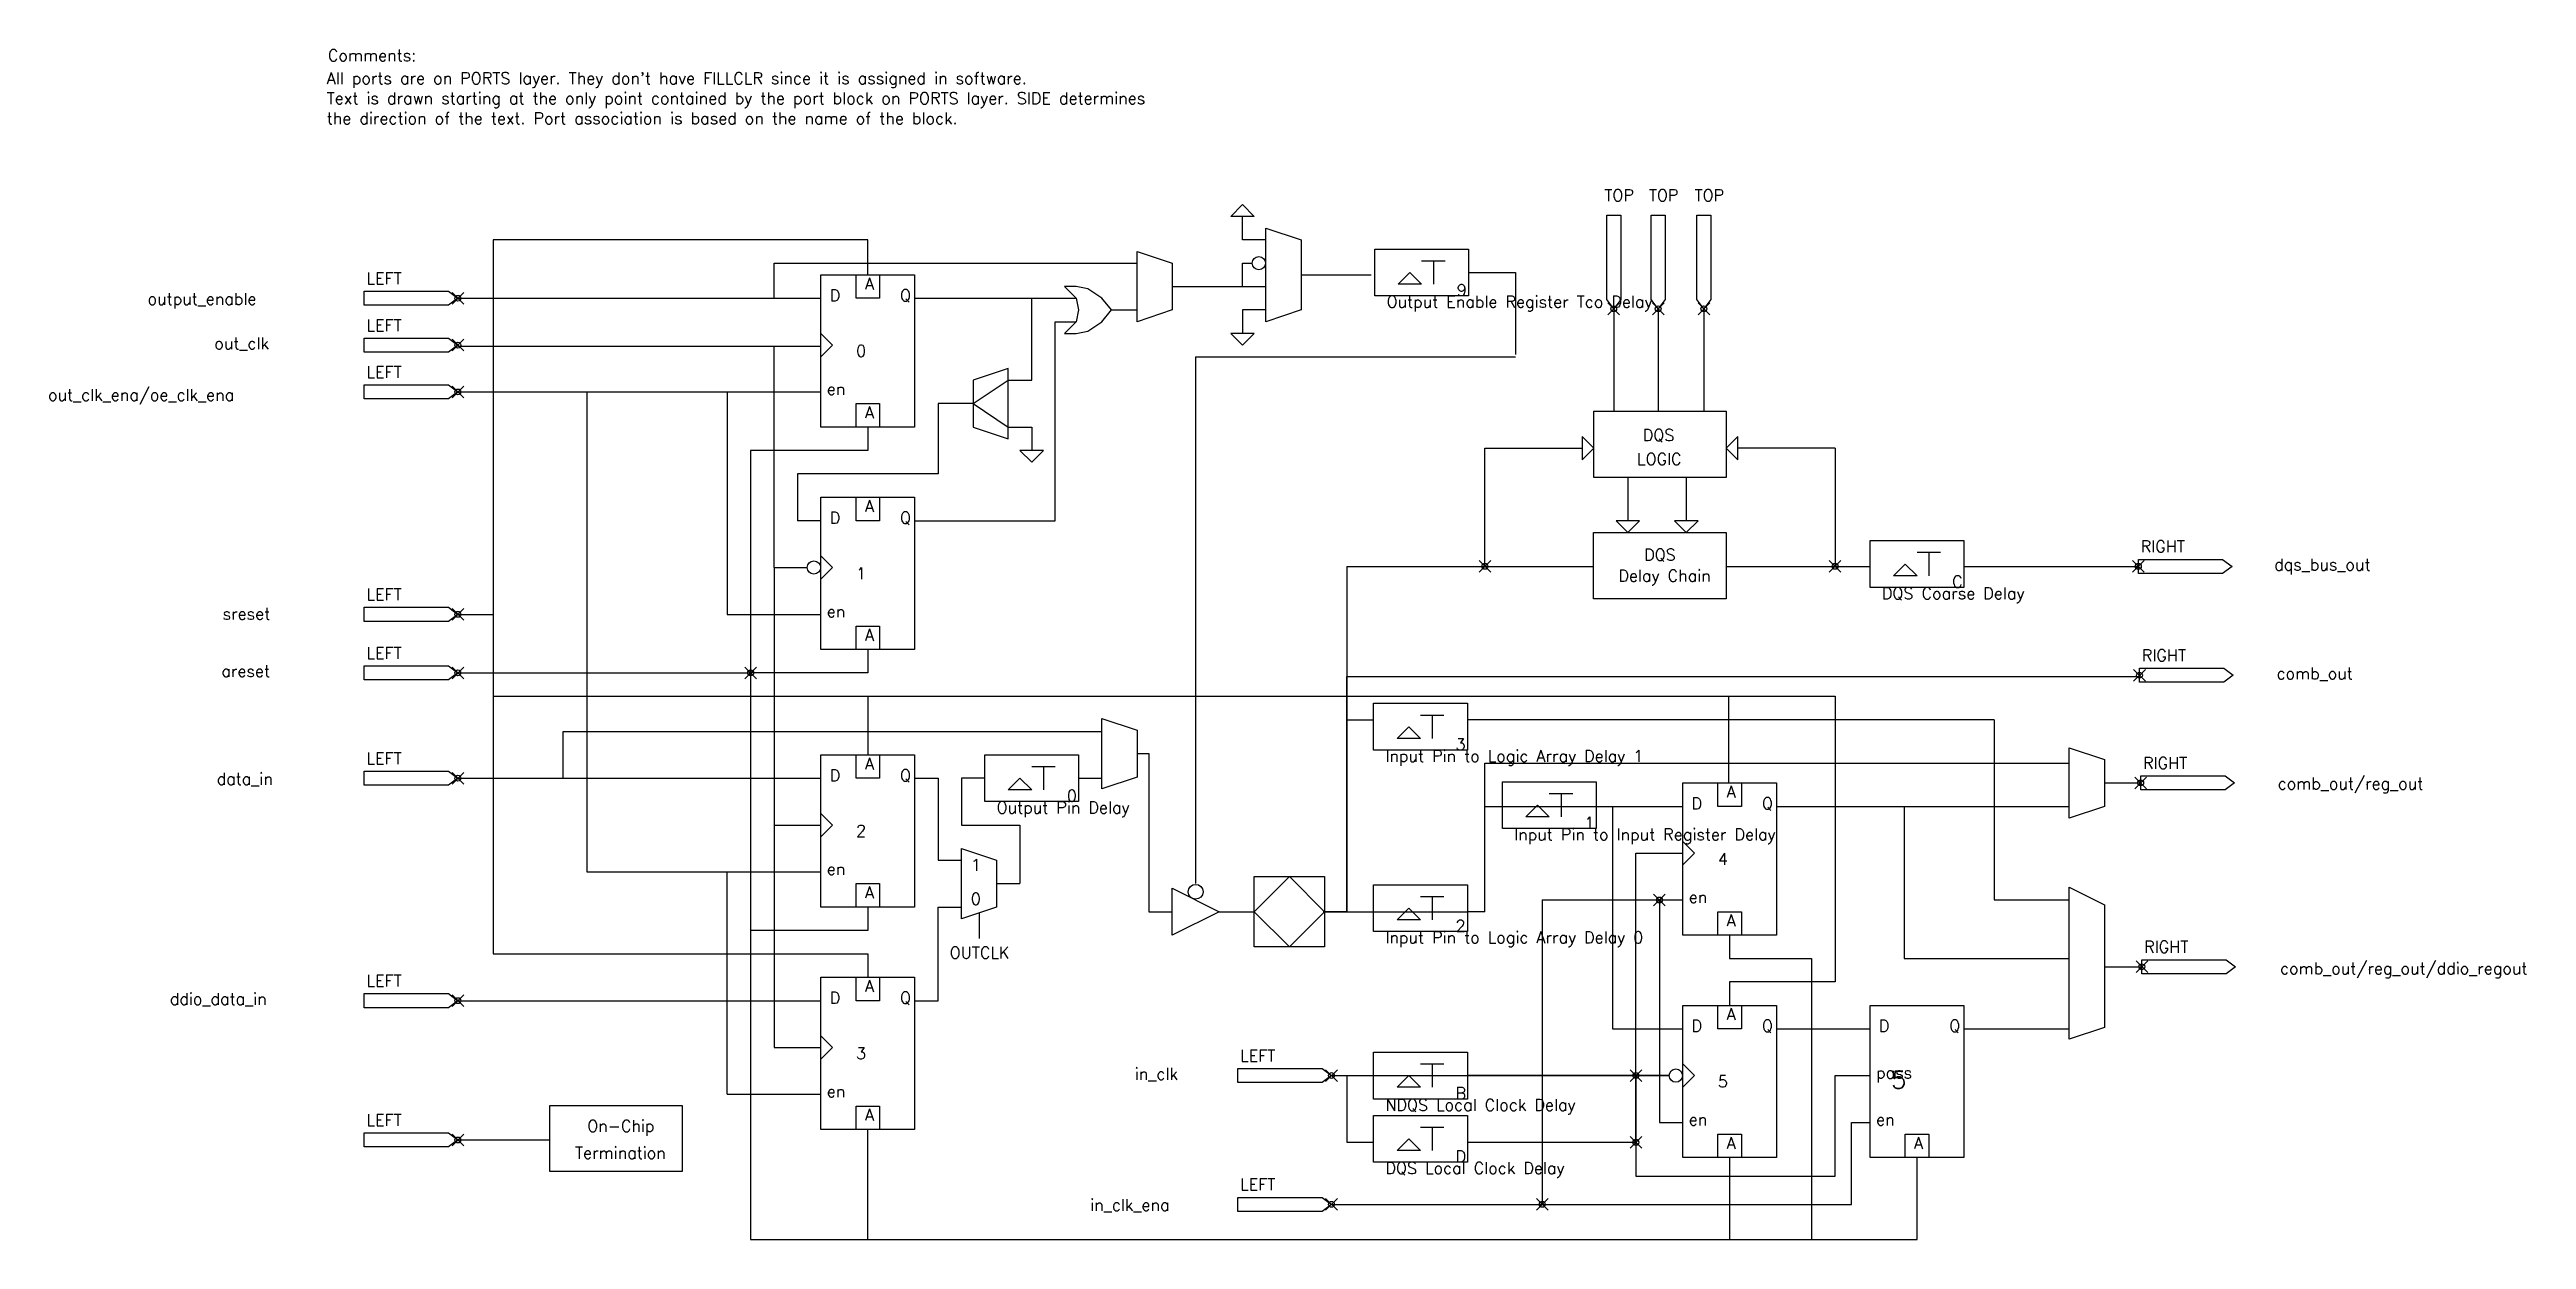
# Model space of a CAD drawing. Extents: x -251 to 1864, y -893 to 124.
import ezdxf

# ---------------------------------------------------------------- set-up
doc = ezdxf.new("R2010")
doc.units = 0
doc.header["$MEASUREMENT"] = 0
doc.header["$PDMODE"] = 35
doc.header["$PDSIZE"] = 5
for name, color, linetype in [('COMMENT', 254, 'CONTINUOUS'), ('DETAIL_HIGH', 101, 'CONTINUOUS'), ('DETAIL_MEDIUM', 182, 'CONTINUOUS'), ('PORTS', 188, 'CONTINUOUS')]:
    doc.layers.add(name, color=color, linetype=linetype)
doc.styles.add('SIMPLEX', font='simplex')
doc.styles.get("Standard").update_dxf_attribs({"font": 'txt.shx'})

msp = doc.modelspace()

# ---------------------------------------------------------------- texts
at = {"layer": 'COMMENT'}
for s, p in [('Comments:', (-13, 113.5)), ('output_enable', (-167, -94.5)), ('out_clk', (-110, -132.5)), ('out_clk_ena/oe_clk_ena', (-252, -176.5)), ('dqs_bus_out', (1649, -321.5)), ('sreset', (-103, -363.5)), ('areset', (-104, -412.5)), ('comb_out', (1651, -414.5)), ('data_in', (-108, -504.5)), ('comb_out/reg_out', (1652, -508.5)), ('comb_out/reg_out/ddio_regout', (1654, -666.5)), ('ddio_data_in', (-148, -692.5)), ('in_clk', (676, -756.5)), ('in_clk_ena', (638, -868.5))]:
    msp.add_text(s, height=10, dxfattribs=at).set_placement(p)
at = {"layer": 'COMMENT', "linetype": 'CONTINUOUS', "style": 'SIMPLEX'}
for s, p in [("All ports are on PORTS layer. They don't have FILLCLR since it is assigned in software.", (-14, 94)), ('Text is drawn starting at the only point contained by the port block on PORTS layer. SIDE determines ', (-14, 76.857143)), ('the direction of the text. Port association is based on the name of the block.', (-14, 59.714286))]:
    msp.add_text(s, height=10, dxfattribs=at).set_placement(p)

# ---------------------------------------------------------------- blocks, each defined once
blk = doc.blocks.new('IO_YGR_REG_ASYNC', base_point=(430, -150))
at = {"layer": 'DETAIL_MEDIUM', "linetype": 'CONTINUOUS'}
blk.add_lwpolyline([(430, -130), (450, -130), (450, -150), (430, -150)], close=True, dxfattribs=at)
at = {"layer": 'DETAIL_HIGH'}
blk.add_text('A', height=10, dxfattribs=at).set_placement((437.5, -142.5))
blk = doc.blocks.new('IO_YGR_REGISTER', base_point=(400, -150))
at = {"layer": 'DETAIL_MEDIUM'}
for p, q in [((400, -70), (410, -80)), ((410, -80), (400, -90))]:
    blk.add_line(p, q, dxfattribs=at)
at = {"layer": 'DETAIL_MEDIUM', "linetype": 'CONTINUOUS'}
blk.add_lwpolyline([(400, -20), (480, -20), (480, -150), (400, -150)], close=True, dxfattribs=at)
for p in [(430, -40), (430, -150)]:
    blk.add_blockref('IO_YGR_REG_ASYNC', p, dxfattribs=at)
at = {"layer": 'DETAIL_HIGH'}
for s, p in [('D', (407.5, -42.5)), ('Q', (467.5, -42.5)), ('en', (405, -122.5))]:
    blk.add_text(s, height=10, dxfattribs=at).set_placement(p)
at = {"layer": 'DETAIL_MEDIUM', "linetype": 'CONTINUOUS', "style": 'SIMPLEX'}
blk.add_attdef('index', (430, -90), '', height=10, dxfattribs=at)
blk = doc.blocks.new('IO_YGR_REG_1_EN', base_point=(320, -310))
at = {"layer": 'DETAIL_MEDIUM', "linetype": 'CONTINUOUS'}
for p, q in [((320, -120), (320, -310)), ((320, -310), (400, -310))]:
    blk.add_line(p, q, dxfattribs=at)
blk = doc.blocks.new('IO_YGR_REG_0_ACLR', base_point=(340, -360))
at = {"layer": 'DETAIL_MEDIUM', "linetype": 'CONTINUOUS'}
for p, q in [((440, -150), (440, -170)), ((440, -170), (340, -170)), ((340, -170), (340, -360))]:
    blk.add_line(p, q, dxfattribs=at)
blk = doc.blocks.new('IO_YGR_REG_1_ACLR', base_point=(340, -360))
at = {"layer": 'DETAIL_MEDIUM', "linetype": 'CONTINUOUS'}
for p, q in [((440, -340), (440, -360)), ((440, -360), (340, -360))]:
    blk.add_line(p, q, dxfattribs=at)
blk = doc.blocks.new('IO_YGR_REG_0_SCLR', base_point=(120, -310))
at = {"layer": 'DETAIL_MEDIUM', "linetype": 'CONTINUOUS'}
for p, q in [((440, 10), (120, 10)), ((120, 10), (120, -310)), ((440, -20), (440, 10))]:
    blk.add_line(p, q, dxfattribs=at)
blk = doc.blocks.new('IO_YGR_REG_2_SCLR', base_point=(440, -430))
at = {"layer": 'DETAIL_MEDIUM', "linetype": 'CONTINUOUS'}
blk.add_line((440, -380), (440, -430), dxfattribs=at)
blk = doc.blocks.new('IO_YGR_REG_3_SCLR', base_point=(120, -620))
at = {"layer": 'DETAIL_MEDIUM', "linetype": 'CONTINUOUS'}
for p, q in [((120, -380), (120, -600)), ((120, -600), (440, -600)), ((440, -600), (440, -620))]:
    blk.add_line(p, q, dxfattribs=at)
blk = doc.blocks.new('IO_YGR_OE')
at = {"layer": 'PORTS', "linetype": 'CONTINUOUS'}
blk.add_lwpolyline([(90, -90), (82, -96), (10, -96), (10, -84), (82, -84), (90, -90)], close=True, dxfattribs=at)
blk.add_point((90, -90), dxfattribs=at)
at = {"layer": 'PORTS', "linetype": 'CONTINUOUS', "style": 'SIMPLEX'}
blk.add_attdef('SIDE', (12, -78), '', height=10, dxfattribs=at)
blk = doc.blocks.new('IO_YGR_OE_WIRE1')
at = {"layer": 'DETAIL_MEDIUM', "linetype": 'CONTINUOUS'}
blk.add_line((90, -90), (360, -90), dxfattribs=at)
blk = doc.blocks.new('IO_YGR_OE_WIRE2')
at = {"layer": 'DETAIL_MEDIUM', "linetype": 'CONTINUOUS'}
blk.add_line((360, -90), (400, -90), dxfattribs=at)
blk = doc.blocks.new('IO_YGR_CLKOUT')
at = {"layer": 'PORTS', "linetype": 'CONTINUOUS'}
blk.add_lwpolyline([(90, -130), (82, -136), (10, -136), (10, -124), (82, -124), (90, -130)], close=True, dxfattribs=at)
blk.add_point((90, -130), dxfattribs=at)
at = {"layer": 'PORTS', "linetype": 'CONTINUOUS', "style": 'SIMPLEX'}
blk.add_attdef('SIDE', (12, -118), '', height=10, dxfattribs=at)
blk = doc.blocks.new('IO_YGR_CLKOUT_WIRE1')
at = {"layer": 'DETAIL_MEDIUM', "linetype": 'CONTINUOUS'}
blk.add_line((90, -131), (360, -131), dxfattribs=at)
blk = doc.blocks.new('IO_YGR_CLKOUT_WIRE2')
at = {"layer": 'DETAIL_MEDIUM', "linetype": 'CONTINUOUS'}
blk.add_line((360, -131), (399, -131), dxfattribs=at)
blk = doc.blocks.new('IO_YGR_CLKOUT_WIRE3')
at = {"layer": 'DETAIL_MEDIUM', "linetype": 'CONTINUOUS'}
blk.add_line((360, -320), (360, -131), dxfattribs=at)
blk = doc.blocks.new('IO_YGR_CLKOUT_WIRE4')
at = {"layer": 'DETAIL_MEDIUM', "linetype": 'CONTINUOUS'}
blk.add_line((360, -320), (360, -540), dxfattribs=at)
blk = doc.blocks.new('IO_YGR_CEOUT')
at = {"layer": 'PORTS', "linetype": 'CONTINUOUS'}
blk.add_lwpolyline([(90, -170), (82, -176), (10, -176), (10, -164), (82, -164), (90, -170)], close=True, dxfattribs=at)
blk.add_point((90, -170), dxfattribs=at)
at = {"layer": 'PORTS', "linetype": 'CONTINUOUS', "style": 'SIMPLEX'}
blk.add_attdef('SIDE', (12, -158), '', height=10, dxfattribs=at)
blk = doc.blocks.new('IO_YGR_CEOUT_WIRE1')
at = {"layer": 'DETAIL_MEDIUM', "linetype": 'CONTINUOUS'}
blk.add_line((90, -170), (200, -170), dxfattribs=at)
blk = doc.blocks.new('IO_YGR_CEOUT_WIRE2')
at = {"layer": 'DETAIL_MEDIUM', "linetype": 'CONTINUOUS'}
blk.add_line((200, -170), (320, -170), dxfattribs=at)
blk = doc.blocks.new('IO_YGR_CEOUT_WIRE3')
at = {"layer": 'DETAIL_MEDIUM', "linetype": 'CONTINUOUS'}
blk.add_line((200, -170), (200, -580), dxfattribs=at)
blk = doc.blocks.new('IO_YGR_CEOUT_WIRE4')
at = {"layer": 'DETAIL_MEDIUM', "linetype": 'CONTINUOUS'}
blk.add_line((200, -580), (320, -580), dxfattribs=at)
blk = doc.blocks.new('IO_YGR_REG_0_EN')
at = {"layer": 'DETAIL_MEDIUM', "linetype": 'CONTINUOUS'}
blk.add_line((320, -170), (400, -170), dxfattribs=at)
blk = doc.blocks.new('IO_YGR_REG_2_EN')
at = {"layer": 'DETAIL_MEDIUM', "linetype": 'CONTINUOUS'}
blk.add_line((320, -580), (400, -580), dxfattribs=at)
blk = doc.blocks.new('IO_YGR_SCLR')
at = {"layer": 'PORTS', "linetype": 'CONTINUOUS'}
blk.add_lwpolyline([(90, -360), (82, -366), (10, -366), (10, -354), (82, -354), (90, -360)], close=True, dxfattribs=at)
blk.add_point((90, -360), dxfattribs=at)
at = {"layer": 'PORTS', "linetype": 'CONTINUOUS', "style": 'SIMPLEX'}
blk.add_attdef('SIDE', (12, -348), '', height=10, dxfattribs=at)
blk = doc.blocks.new('IO_YGR_SCLR_WIRE1')
at = {"layer": 'DETAIL_MEDIUM', "linetype": 'CONTINUOUS'}
blk.add_line((90, -360), (120, -360), dxfattribs=at)
blk = doc.blocks.new('IO_YGR_REG_24_OR_5_SCLR')
at = {"layer": 'DETAIL_MEDIUM', "linetype": 'CONTINUOUS'}
blk.add_line((120, -430), (440, -430), dxfattribs=at)
blk = doc.blocks.new('IO_YGR_SCLR_WIRE2')
at = {"layer": 'DETAIL_MEDIUM', "linetype": 'CONTINUOUS'}
blk.add_line((120, -360), (120, -430), dxfattribs=at)
blk = doc.blocks.new('IO_YGR_ACLR')
at = {"layer": 'PORTS', "linetype": 'CONTINUOUS'}
blk.add_lwpolyline([(90, -410), (82, -416), (10, -416), (10, -404), (82, -404), (90, -410)], close=True, dxfattribs=at)
blk.add_point((90, -410), dxfattribs=at)
at = {"layer": 'PORTS', "linetype": 'CONTINUOUS', "style": 'SIMPLEX'}
blk.add_attdef('SIDE', (12, -398), '', height=10, dxfattribs=at)
blk = doc.blocks.new('IO_YGR_ACLR_WIRE1')
at = {"layer": 'DETAIL_MEDIUM', "linetype": 'CONTINUOUS'}
blk.add_line((90, -410), (340, -410), dxfattribs=at)
blk = doc.blocks.new('IO_YGR_REG_2_ACLR')
at = {"layer": 'DETAIL_MEDIUM', "linetype": 'CONTINUOUS'}
for p, q in [((440, -610), (440, -630)), ((440, -630), (340, -630))]:
    blk.add_line(p, q, dxfattribs=at)
blk = doc.blocks.new('IO_YGR_ACLR_WIRE2')
at = {"layer": 'DETAIL_MEDIUM', "linetype": 'CONTINUOUS'}
blk.add_line((340, -410), (340, -630), dxfattribs=at)
blk = doc.blocks.new('IO_YGR_DIN_0')
at = {"layer": 'PORTS', "linetype": 'CONTINUOUS'}
blk.add_lwpolyline([(90, -500), (82, -506), (10, -506), (10, -494), (82, -494), (90, -500)], close=True, dxfattribs=at)
blk.add_point((90, -500), dxfattribs=at)
at = {"layer": 'PORTS', "linetype": 'CONTINUOUS', "style": 'SIMPLEX'}
blk.add_attdef('SIDE', (12, -488), '', height=10, dxfattribs=at)
blk = doc.blocks.new('IO_YGR_DIN_0_WIRE1')
at = {"layer": 'DETAIL_MEDIUM', "linetype": 'CONTINUOUS'}
blk.add_line((90, -500), (180, -500), dxfattribs=at)
blk = doc.blocks.new('IO_YGR_DIN_0_WIRE2')
at = {"layer": 'DETAIL_MEDIUM', "linetype": 'CONTINUOUS'}
blk.add_line((180, -500), (400, -500), dxfattribs=at)
blk = doc.blocks.new('IO_YGR_REG_2_USED_WIRE')
at = {"layer": 'DETAIL_MEDIUM', "linetype": 'CONTINUOUS'}
for p, q in [((480, -500), (500, -500)), ((500, -500), (500, -570)), ((500, -570), (520, -570))]:
    blk.add_line(p, q, dxfattribs=at)
blk = doc.blocks.new('IO_YGR_DIN_1')
at = {"layer": 'PORTS', "linetype": 'CONTINUOUS'}
blk.add_lwpolyline([(90, -690), (82, -696), (10, -696), (10, -684), (82, -684), (90, -690)], close=True, dxfattribs=at)
blk.add_point((90, -690), dxfattribs=at)
at = {"layer": 'PORTS', "linetype": 'CONTINUOUS', "style": 'SIMPLEX'}
blk.add_attdef('SIDE', (12, -678), '', height=10, rotation=0, dxfattribs=at)
blk = doc.blocks.new('IO_YGR_DIN_1_WIRE1')
at = {"layer": 'DETAIL_MEDIUM', "linetype": 'CONTINUOUS'}
blk.add_line((91, -690), (400, -690), dxfattribs=at)
blk = doc.blocks.new('IO_YGR_DIN_1_WIRE2')
at = {"layer": 'DETAIL_MEDIUM', "linetype": 'CONTINUOUS'}
for p, q in [((500, -690), (500, -610)), ((500, -610), (520, -610)), ((480, -690), (500, -690))]:
    blk.add_line(p, q, dxfattribs=at)
blk = doc.blocks.new('IO_YGR_DDR_CLKOUT')
at = {"layer": 'DETAIL_MEDIUM', "linetype": 'CONTINUOUS'}
blk.add_line((372, -329), (400, -329), dxfattribs=at)
blk.add_circle((406, -329), 5.66, dxfattribs=at)
blk = doc.blocks.new('IO_YGR_REG_3_EN', base_point=(320, -720))
at = {"layer": 'DETAIL_MEDIUM', "linetype": 'CONTINUOUS'}
for q in [(320, -530), (400, -720)]:
    blk.add_line((320, -720), q, dxfattribs=at)
blk = doc.blocks.new('IO_YGR_REG_3_ON_ACLR')
at = {"layer": 'DETAIL_MEDIUM', "linetype": 'CONTINUOUS'}
for p, q in [((352, -639), (352, -903)), ((352, -903), (452, -903))]:
    blk.add_line(p, q, dxfattribs=at)
blk = doc.blocks.new('IO_YGR_REG_3_ACLR')
at = {"layer": 'DETAIL_MEDIUM', "linetype": 'CONTINUOUS'}
blk.add_line((452, -903), (452, -809), dxfattribs=at)
blk = doc.blocks.new('IO_YGR_ON_CHIP_TERMINATION')
at = {"layer": 'DETAIL_MEDIUM', "linetype": 'CONTINUOUS'}
blk.add_line((98, -808), (176.431458, -808), dxfattribs=at)
blk.add_lwpolyline([(289.568542, -835), (176.431458, -835), (176.431458, -778.431458), (289.568542, -778.431458)], close=True, dxfattribs=at)
at = {"layer": 'DETAIL_MEDIUM', "linetype": 'CONTINUOUS', "style": 'SIMPLEX'}
for s, p in [('On-Chip', (208.431458, -801)), ('Termination', (198, -824))]:
    blk.add_text(s, height=10, dxfattribs=at).set_placement(p)
blk = doc.blocks.new('IO_YGR_CONTROL_IN_PORT')
at = {"layer": 'PORTS', "linetype": 'CONTINUOUS'}
blk.add_lwpolyline([(98, -808), (90, -814), (18, -814), (18, -802), (90, -802), (98, -808)], close=True, dxfattribs=at)
blk.add_point((98, -808), dxfattribs=at)
at = {"layer": 'PORTS', "linetype": 'CONTINUOUS', "style": 'SIMPLEX'}
blk.add_attdef('SIDE', (20, -796), '', height=10, dxfattribs=at)
blk = doc.blocks.new('IO_YGR_ACLR_POINT1')
at = {"layer": 'DETAIL_MEDIUM', "linetype": 'CONTINUOUS'}
blk.add_point((348, -409), dxfattribs=at)
blk = doc.blocks.new('IO_YGR_DDR_CLKOUT2')
at = {"layer": 'DETAIL_MEDIUM', "linetype": 'CONTINUOUS'}
for p, q in [((368, -539), (368, -729)), ((368, -729), (408, -729))]:
    blk.add_line(p, q, dxfattribs=at)
blk = doc.blocks.new('IO_YGR_CLKOUT_WIRE5')
at = {"layer": 'DETAIL_MEDIUM', "linetype": 'CONTINUOUS'}
for p, q in [((368, -539), (408, -539)), ((543, -614), (543, -636))]:
    blk.add_line(p, q, dxfattribs=at)
at = {"layer": 'DETAIL_MEDIUM', "linetype": 'CONTINUOUS', "style": 'SIMPLEX'}
blk.add_text('OUTCLK', height=10, dxfattribs=at).set_placement((518, -653))
blk = doc.blocks.new('IO_YGR_REG_1_USED_SEL_OE')
at = {"layer": 'DETAIL_MEDIUM', "linetype": 'CONTINUOUS'}
blk.add_line((538, -179, -1), (568, -159), dxfattribs=at)
blk = doc.blocks.new('IO_YGR_REG_1_USED_SEL_GND')
at = {"layer": 'DETAIL_MEDIUM', "linetype": 'CONTINUOUS'}
blk.add_line((538, -179, -1), (568, -199), dxfattribs=at)
blk = doc.blocks.new('IO_YGR_REG_1_USED')
at = {"layer": 'DETAIL_MEDIUM', "linetype": 'CONTINUOUS'}
for p, q in [((588, -159), (588, -89)), ((608, -279), (608, -109)), ((608, -109), (626, -109)), ((568, -159), (588, -159)), ((508, -179), (508, -239)), ((388, -239), (388, -279)), ((508, -239), (388, -239)), ((408, -279), (388, -279)), ((488, -279), (608, -279))]:
    blk.add_line(p, q, dxfattribs=at)
at = {"layer": 'DETAIL_MEDIUM'}
blk.add_line((538, -179, -1), (508, -179, -1), dxfattribs=at)
blk.add_lwpolyline([(568, -149), (538, -159), (538, -199), (568, -209), (568, -149)], close=True, dxfattribs=at)
at = {"layer": 'DETAIL_MEDIUM', "linetype": 'CONTINUOUS'}
blk.add_lwpolyline([(568, -199), (588, -199), (588, -219), (578, -219), (588, -229), (598, -219), (588, -219)], dxfattribs=at)
for name in ['IO_YGR_REG_1_USED_SEL_OE', 'IO_YGR_REG_1_USED_SEL_GND']:
    blk.add_blockref(name, (0, 0), dxfattribs=at)
blk = doc.blocks.new('IO_YGR_REG_4_ACLR')
at = {"layer": 'DETAIL_MEDIUM', "linetype": 'CONTINUOUS'}
for p, q in [((452, -903), (1188, -903)), ((1188, -903), (1258, -903))]:
    blk.add_line(p, q, dxfattribs=at)
blk = doc.blocks.new('IO_YGR_REG_2_BYPASS', base_point=(180, -500))
at = {"layer": 'DETAIL_MEDIUM', "linetype": 'CONTINUOUS'}
for p, q in [((180, -460), (640, -460)), ((180, -500), (180, -460))]:
    blk.add_line(p, q, dxfattribs=at)
blk = doc.blocks.new('IO_YGR_REG_4_SCLR')
at = {"layer": 'DETAIL_MEDIUM', "linetype": 'CONTINUOUS'}
blk.add_line((452, -439), (1187, -439), dxfattribs=at)
blk = doc.blocks.new('IO_YGR_PAD', base_point=(770, -570))
at = {"layer": 'DETAIL_MEDIUM', "linetype": 'CONTINUOUS'}
blk.add_lwpolyline([(770, -510), (830, -510), (830, -570), (770, -570)], close=True, dxfattribs=at)
blk.add_lwpolyline([(770, -540), (800, -510), (830, -540), (800, -570), (770, -540)], dxfattribs=at)
blk = doc.blocks.new('IO_YGR_DELAY_CHAIN', base_point=(890, -370))
at = {"layer": 'DETAIL_HIGH', "linetype": 'CONTINUOUS'}
for p, q in [((930, -330), (950, -330)), ((940, -330), (940, -350))]:
    blk.add_line(p, q, dxfattribs=at)
blk.add_lwpolyline([(910, -350), (920, -340), (930, -350), (910, -350)], dxfattribs=at)
at = {"layer": 'DETAIL_MEDIUM', "linetype": 'CONTINUOUS'}
blk.add_lwpolyline([(970, -360), (890, -360), (890, -320), (970, -320)], close=True, dxfattribs=at)
at = {"layer": 'DETAIL_MEDIUM', "linetype": 'CONTINUOUS', "style": 'SIMPLEX'}
for tag, p in [('index', (960, -360)), ('name', (900, -370))]:
    blk.add_attdef(tag, p, '', height=10, dxfattribs=at)
blk = doc.blocks.new('IO_YGR_BUFFER')
at = {"layer": 'DETAIL_MEDIUM', "linetype": 'CONTINUOUS'}
blk.add_line((740, -590), (770, -590), dxfattribs=at)
blk.add_lwpolyline([(700, -610), (700, -570), (740, -590), (700, -610)], close=True, dxfattribs=at)
blk.add_circle((720, -573), 6.32, dxfattribs=at)
blk = doc.blocks.new('IO_YGR_DELAY_DATAIN0_OR_1_USED')
at = {"layer": 'DETAIL_MEDIUM', "linetype": 'CONTINUOUS'}
blk.add_line((842, -623), (861, -623), dxfattribs=at)
blk = doc.blocks.new('IO_YGR_BUFFER_MUX')
at = {"layer": 'DETAIL_MEDIUM', "linetype": 'CONTINUOUS'}
for p, q in [((682, -488), (692, -488)), ((692, -488), (692, -623)), ((692, -623), (712, -623))]:
    blk.add_line(p, q, dxfattribs=at)
at = {"layer": 'DETAIL_MEDIUM'}
blk.add_lwpolyline([(652, -458), (682, -468), (682, -508), (652, -518), (652, -458)], close=True, dxfattribs=at)
blk = doc.blocks.new('IO_YGR_REG_0_USED_OR_GATE')
at = {"layer": 'DETAIL_MEDIUM'}
blk.add_lwpolyline([(648, -100), (640, -90), (628, -82), (618, -80), (608, -80), (618, -90), (620, -100), (618, -110), (608, -120), (618, -120), (628, -118), (640, -110), (648, -100)], close=True, dxfattribs=at)
blk = doc.blocks.new('IO_YGR_REGOUT_TO_DATAIN_0')
at = {"layer": 'DETAIL_MEDIUM', "linetype": 'CONTINUOUS'}
blk.add_line((1299, -500), (1440, -500), dxfattribs=at)
blk = doc.blocks.new('IO_YGR_REGOUT_TO_DATAIN_1')
at = {"layer": 'DETAIL_MEDIUM', "linetype": 'CONTINUOUS'}
for p, q in [((1299, -501), (1299, -630)), ((1299, -630), (1440, -630))]:
    blk.add_line(p, q, dxfattribs=at)
blk = doc.blocks.new('IO_YGR_REG_4_CE_IN_WIRE2')
at = {"layer": 'DETAIL_MEDIUM', "linetype": 'CONTINUOUS'}
blk.add_line((1090, -580), (1110, -580), dxfattribs=at)
blk = doc.blocks.new('IO_YGR_REGOUT_4_USED')
at = {"layer": 'DETAIL_MEDIUM', "linetype": 'CONTINUOUS'}
blk.add_line((1190, -500), (1299, -500), dxfattribs=at)
blk = doc.blocks.new('IO_YGR_REGOUT_4_USED_WIRE1')
at = {"layer": 'DETAIL_MEDIUM', "linetype": 'CONTINUOUS'}
blk.add_line((1049, -500), (1110, -500), dxfattribs=at)
blk = doc.blocks.new('IO_YGR_DATAIN_0')
at = {"layer": 'PORTS', "linetype": 'CONTINUOUS'}
blk.add_lwpolyline([(1580, -480), (1572, -486), (1500, -486), (1500, -474), (1572, -474), (1580, -480)], close=True, dxfattribs=at)
blk.add_point((1500, -480), dxfattribs=at)
at = {"layer": 'PORTS', "linetype": 'CONTINUOUS', "style": 'SIMPLEX'}
blk.add_attdef('SIDE', (1502, -468), '', height=10, rotation=0, dxfattribs=at)
blk = doc.blocks.new('IO_YGR_DATAIN_0_MUX')
at = {"layer": 'DETAIL_MEDIUM'}
blk.add_line((1470, -480), (1500, -480), dxfattribs=at)
blk.add_lwpolyline([(1440, -450), (1470, -460), (1470, -500), (1440, -510), (1440, -450)], close=True, dxfattribs=at)
blk = doc.blocks.new('IO_YGR_DATAIN_1')
at = {"layer": 'PORTS', "linetype": 'CONTINUOUS'}
blk.add_lwpolyline([(1581, -637), (1573, -643), (1501, -643), (1501, -631), (1573, -631), (1581, -637)], close=True, dxfattribs=at)
blk.add_point((1501, -637), dxfattribs=at)
at = {"layer": 'PORTS', "linetype": 'CONTINUOUS', "style": 'SIMPLEX'}
blk.add_attdef('SIDE', (1503, -625), '', height=10, rotation=0, dxfattribs=at)
blk = doc.blocks.new('IO_YGR_REGOUT_4_USED_WIRE2')
at = {"layer": 'DETAIL_MEDIUM', "linetype": 'CONTINUOUS'}
for p, q in [((979, -509), (994, -509)), ((1074, -509), (1088, -509))]:
    blk.add_line(p, q, dxfattribs=at)
blk = doc.blocks.new('IO_YGR_DELAY_DATAIN1_USED')
at = {"layer": 'DETAIL_MEDIUM', "linetype": 'CONTINUOUS'}
for p, q in [((861, -459), (884, -459)), ((861, -459), (861, -623)), ((1414, -459), (964, -459)), ((1414, -459), (1414, -613)), ((1414, -613), (1478, -613))]:
    blk.add_line(p, q, dxfattribs=at)
blk = doc.blocks.new('IO_YGR_DELAY_DATAIN0_USED')
at = {"layer": 'DETAIL_MEDIUM', "linetype": 'CONTINUOUS'}
for p, q in [((979, -496), (1478, -496)), ((979, -533), (979, -496))]:
    blk.add_line(p, q, dxfattribs=at)
blk = doc.blocks.new('IO_YGR_DELAY_DATAIN0_OR_REG')
at = {"layer": 'DETAIL_MEDIUM', "linetype": 'CONTINUOUS'}
for p, q in [((979, -623), (979, -533)), ((861, -623), (884, -623)), ((979, -623), (964, -623))]:
    blk.add_line(p, q, dxfattribs=at)
blk = doc.blocks.new('IO_YGR_REG_5_SCLR')
at = {"layer": 'DETAIL_MEDIUM', "linetype": 'CONTINUOUS'}
for p, q in [((1187, -439), (1278, -439)), ((1278, -439), (1278, -683)), ((1188, -683), (1188, -703)), ((1278, -683), (1188, -683))]:
    blk.add_line(p, q, dxfattribs=at)
blk = doc.blocks.new('IO_YGR_REG_4_SCLR_WIRE')
at = {"layer": 'DETAIL_MEDIUM', "linetype": 'CONTINUOUS'}
blk.add_line((1187, -439), (1187, -513), dxfattribs=at)
blk = doc.blocks.new('IO_YGR_BYPASS_DELAY_CHAIN_WIRE')
at = {"layer": 'DETAIL_MEDIUM', "linetype": 'CONTINUOUS'}
for p, q in [((861, -623), (861, -422)), ((861, -422), (1538, -422)), ((841, -623), (861, -623))]:
    blk.add_line(p, q, dxfattribs=at)
blk = doc.blocks.new('IO_YGR_COMBOUT')
at = {"layer": 'PORTS', "linetype": 'CONTINUOUS'}
blk.add_lwpolyline([(1618, -421), (1610, -427), (1538, -427), (1538, -415), (1610, -415), (1618, -421)], close=True, dxfattribs=at)
blk.add_point((1538, -421), dxfattribs=at)
at = {"layer": 'PORTS', "linetype": 'CONTINUOUS', "style": 'SIMPLEX'}
blk.add_attdef('SIDE', (1540, -409), '', height=10, rotation=0, dxfattribs=at)
blk = doc.blocks.new('IO_YGR_CE_PATH_VCC', base_point=(750, 10))
at = {"layer": 'DETAIL_MEDIUM', "linetype": 'CONTINUOUS'}
blk.add_lwpolyline([(780, 10), (760, 10), (760, 30), (750, 30), (760, 40), (770, 30), (760, 30)], dxfattribs=at)
blk = doc.blocks.new('IO_YGR_CE_MUX', base_point=(670, -60))
at = {"layer": 'DETAIL_MEDIUM', "linetype": 'CONTINUOUS'}
blk.add_line((700, -30), (760, -30), dxfattribs=at)
at = {"layer": 'DETAIL_MEDIUM'}
blk.add_lwpolyline([(670, 0), (700, -10), (700, -50), (670, -60), (670, 0)], close=True, dxfattribs=at)
blk = doc.blocks.new('IO_YGR_CE_PATH_NOT_INVERTED', base_point=(760, -30))
at = {"layer": 'DETAIL_MEDIUM', "linetype": 'CONTINUOUS'}
blk.add_line((760, -30), (780, -30), dxfattribs=at)
blk = doc.blocks.new('IO_YGR_CE_PATH_USED_MUX')
at = {"layer": 'DETAIL_MEDIUM', "linetype": 'CONTINUOUS'}
blk.add_lwpolyline([(780, -30), (810, -40), (810, -100), (780, -110), (780, -30)], close=True, dxfattribs=at)
blk = doc.blocks.new('IO_YGR_CE_PATH_INVERTED')
at = {"layer": 'DETAIL_MEDIUM', "linetype": 'CONTINUOUS'}
for p, q in [((772, -89), (772, -69)), ((772, -69), (780, -69))]:
    blk.add_line(p, q, dxfattribs=at)
blk.add_circle((786, -69), 5.66, dxfattribs=at)
blk = doc.blocks.new('IO_YGR_REG_0_USED')
at = {"layer": 'DETAIL_MEDIUM', "linetype": 'CONTINUOUS'}
for p, q in [((488, -89), (626, -89)), ((656, -99), (678, -99))]:
    blk.add_line(p, q, dxfattribs=at)
blk = doc.blocks.new('IO_YGR_DQS_BUS_OUT')
at = {"layer": 'PORTS', "linetype": 'CONTINUOUS'}
blk.add_lwpolyline([(1613, -318), (1605, -324), (1533, -324), (1533, -312), (1605, -312), (1613, -318)], close=True, dxfattribs=at)
blk.add_point((1533, -318), dxfattribs=at)
at = {"layer": 'PORTS', "linetype": 'CONTINUOUS', "style": 'SIMPLEX'}
blk.add_attdef('SIDE', (1535, -306), '', height=10, rotation=0, dxfattribs=at)
blk = doc.blocks.new('IO_YGR_DQS_UPDATE_ENABLE')
at = {"layer": 'PORTS', "linetype": 'CONTINUOUS'}
blk.add_lwpolyline([(1085, -98), (1079, -90), (1079, -18), (1091, -18), (1091, -90), (1085, -98)], close=True, dxfattribs=at)
blk.add_point((1085, -98), dxfattribs=at)
at = {"layer": 'PORTS', "linetype": 'CONTINUOUS', "style": 'SIMPLEX'}
blk.add_attdef('SIDE', (1077, -6), '', height=10, dxfattribs=at)
blk = doc.blocks.new('IO_YGR_DQS_UPDATE_ENABLE_WIRE')
at = {"layer": 'DETAIL_MEDIUM', "linetype": 'CONTINUOUS'}
blk.add_line((1085, -98), (1085, -185.431458), dxfattribs=at)
blk = doc.blocks.new('IO_YGR_PHASE_IN_PORT')
at = {"layer": 'PORTS', "linetype": 'CONTINUOUS'}
blk.add_lwpolyline([(1123, -98), (1117, -90), (1117, -18), (1129, -18), (1129, -90), (1123, -98)], close=True, dxfattribs=at)
blk.add_point((1123, -98), dxfattribs=at)
at = {"layer": 'PORTS', "linetype": 'CONTINUOUS', "style": 'SIMPLEX'}
blk.add_attdef('SIDE', (1115, -6), '', height=10, dxfattribs=at)
blk = doc.blocks.new('IO_YGR_PHASE_IN_WIRE')
at = {"layer": 'DETAIL_MEDIUM', "linetype": 'CONTINUOUS'}
blk.add_line((1123, -98), (1123, -185.431458), dxfattribs=at)
blk = doc.blocks.new('IO_YGR_DQS_SETTING_PORT', base_point=(1346, -207))
at = {"layer": 'PORTS', "linetype": 'CONTINUOUS'}
blk.add_lwpolyline([(1162, -98), (1156, -90), (1156, -18), (1168, -18), (1168, -90), (1162, -98)], close=True, dxfattribs=at)
blk.add_point((1162, -98), dxfattribs=at)
at = {"layer": 'PORTS', "linetype": 'CONTINUOUS', "style": 'SIMPLEX'}
blk.add_attdef('SIDE', (1154, -6), '', height=10, dxfattribs=at)
blk = doc.blocks.new('IO_YGR_DQS_SETTING_WIRE')
at = {"layer": 'DETAIL_MEDIUM', "linetype": 'CONTINUOUS'}
blk.add_line((1162, -98), (1162, -185.431458), dxfattribs=at)
blk = doc.blocks.new('IO_YGR_CE_PATH_USED')
at = {"layer": 'DETAIL_MEDIUM', "linetype": 'CONTINUOUS'}
for p, q in [((822, -79), (882, -79)), ((965, -77), (1005, -77)), ((1005, -77), (1005, -147)), ((732, -149), (1005, -149)), ((732, -149), (732, -599))]:
    blk.add_line(p, q, dxfattribs=at)
blk = doc.blocks.new('IO_YGR_CE_PATH_GND')
at = {"layer": 'DETAIL_MEDIUM', "linetype": 'CONTINUOUS'}
blk.add_lwpolyline([(788, -99), (768, -99), (768, -119), (758, -119), (768, -129), (778, -119), (768, -119)], dxfattribs=at)
blk = doc.blocks.new('IO_YGR_DQS_LOGIC')
at = {"layer": 'DETAIL_MEDIUM', "linetype": 'CONTINUOUS'}
for p, q in [((1058, -207), (1058, -227)), ((1068, -217), (1058, -207)), ((1191, -207), (1181, -217)), ((1191, -227), (1191, -207)), ((975, -318), (975, -217)), ((975, -217), (1058, -217)), ((1058, -227), (1068, -217)), ((1181, -217), (1191, -227)), ((1274, -217), (1191, -217)), ((1274, -217), (1274, -318)), ((1097, -242), (1097, -279)), ((1147, -242), (1147, -279)), ((1107, -279), (1087, -279)), ((1087, -279), (1097, -289)), ((1097, -289), (1107, -279)), ((1157, -279), (1137, -279)), ((1137, -279), (1147, -289)), ((1147, -289), (1157, -279)), ((857, -318), (857, -613)), ((857, -318), (1067.862915, -318)), ((1181, -318), (1304, -318)), ((1384, -318), (1533, -318)), ((857, -613), (838, -613))]:
    blk.add_line(p, q, dxfattribs=at)
for points in [[(1181.137085, -242), (1068, -242), (1068, -185.431458), (1181.137085, -185.431458)], [(1181, -345.769553), (1067.862915, -345.769553), (1067.862915, -289.20101), (1181, -289.20101)]]:
    blk.add_lwpolyline(points, close=True, dxfattribs=at)
for p in [(975, -318), (1274, -318)]:
    blk.add_point(p, dxfattribs=at)
at = {"layer": 'DETAIL_MEDIUM', "linetype": 'CONTINUOUS', "style": 'SIMPLEX'}
for s, p in [('DQS', (1109.769553, -210.887302)), ('LOGIC', (1104.870058, -231.343146)), ('DQS', (1111, -313)), ('Delay Chain', (1089, -331))]:
    blk.add_text(s, height=10, dxfattribs=at).set_placement(p)
blk = doc.blocks.new('IO_YGR_REGOUT_5_USED')
at = {"layer": 'DETAIL_MEDIUM', "linetype": 'CONTINUOUS'}
for p, q in [((1190, -690), (1270, -690)), ((1350, -690), (1440, -690))]:
    blk.add_line(p, q, dxfattribs=at)
blk = doc.blocks.new('IO_YGR_REGOUT_5_USED_WIRE')
at = {"layer": 'DETAIL_MEDIUM', "linetype": 'CONTINUOUS'}
for p, q in [((1050, -500), (1050, -690)), ((1050, -690), (1110, -690))]:
    blk.add_line(p, q, dxfattribs=at)
blk = doc.blocks.new('IO_YGR_BYPASS_LOGIC_DELAY_WIRE')
at = {"layer": 'DETAIL_MEDIUM', "linetype": 'CONTINUOUS'}
blk.add_line((880, -613), (960, -613), dxfattribs=at)
blk = doc.blocks.new('IO_YGR_BYPASS_IN_REG_DELAY_WIRE')
at = {"layer": 'DETAIL_MEDIUM', "linetype": 'CONTINUOUS'}
blk.add_line((990, -523), (1070, -523), dxfattribs=at)
blk = doc.blocks.new('IO_YGR_REG_0_BYPASS', base_point=(360, -40))
at = {"layer": 'DETAIL_MEDIUM', "linetype": 'CONTINUOUS'}
for p, q in [((360, -40), (360, -10)), ((360, -10), (670, -10))]:
    blk.add_line(p, q, dxfattribs=at)
blk = doc.blocks.new('IO_YGR_DATAIN_1_MUX')
at = {"layer": 'DETAIL_MEDIUM'}
blk.add_line((1471, -637), (1501, -637), dxfattribs=at)
blk.add_lwpolyline([(1440, -569), (1470, -584), (1470, -689), (1440, -699), (1440, -569)], close=True, dxfattribs=at)
blk = doc.blocks.new('IO_YGR_REG_2_USED')
at = {"layer": 'DETAIL_MEDIUM', "linetype": 'CONTINUOUS'}
for p, q in [((548, -499), (528, -499)), ((528, -499), (528, -539)), ((628, -499), (648, -499)), ((528, -539), (578, -539)), ((578, -539), (578, -589)), ((558, -589), (578, -589))]:
    blk.add_line(p, q, dxfattribs=at)
at = {"layer": 'DETAIL_MEDIUM'}
blk.add_lwpolyline([(528, -559), (558, -569), (558, -609), (528, -619), (528, -559)], close=True, dxfattribs=at)
at = {"layer": 'DETAIL_MEDIUM', "linetype": 'CONTINUOUS', "style": 'SIMPLEX'}
for s, p in [('1', (536, -578)), ('0', (536, -607))]:
    blk.add_text(s, height=10, dxfattribs=at).set_placement(p)
blk = doc.blocks.new('IO_YGR_REG_56_ACLR', base_point=(1150, -820))
at = {"layer": 'DETAIL_MEDIUM', "linetype": 'CONTINUOUS'}
for p, q in [((1150, -750), (1150, -820)), ((1310, -820), (1310, -750)), ((1220, -820), (1310, -820))]:
    blk.add_line(p, q, dxfattribs=at)
blk = doc.blocks.new('IO_YGR_CLK_IN_WIRE1')
at = {"layer": 'DETAIL_MEDIUM', "linetype": 'CONTINUOUS'}
blk.add_line((810, -710), (1070, -710), dxfattribs=at)
blk = doc.blocks.new('IO_YGR_LATCH')
at = {"layer": 'DETAIL_MEDIUM', "linetype": 'CONTINUOUS'}
blk.add_lwpolyline([(1304, -693), (1384, -693), (1384, -823), (1304, -823)], close=True, dxfattribs=at)
blk.add_blockref('IO_YGR_REG_ASYNC', (1334, -823, -1), dxfattribs=at)
at = {"layer": 'DETAIL_HIGH'}
for s, p in [('D', (1311.5, -715.5, -1)), ('Q', (1371.5, -715.5, -1)), ('pass', (1309, -755.5, -1)), ('en', (1309, -795.5, -1))]:
    blk.add_text(s, height=10, dxfattribs=at).set_placement(p)
at = {"layer": 'DETAIL_MEDIUM', "linetype": 'CONTINUOUS', "style": 'SIMPLEX'}
blk.add_attdef('index', (1322, -764), '', height=14.9, rotation=358.977, dxfattribs=at)
blk = doc.blocks.new('IO_YGR_REG_4_ACLR_WIRE')
at = {"layer": 'DETAIL_MEDIUM', "linetype": 'CONTINUOUS'}
for p, q in [((1150, -610), (1150, -630)), ((1150, -630), (1220, -630)), ((1220, -630), (1220, -870))]:
    blk.add_line(p, q, dxfattribs=at)
blk = doc.blocks.new('IO_YGR_REG_4_CE_IN_WIRE1')
at = {"layer": 'DETAIL_MEDIUM', "linetype": 'CONTINUOUS'}
for p, q in [((990, -580), (990, -840)), ((990, -580), (1090, -580)), ((810, -840), (990, -840))]:
    blk.add_line(p, q, dxfattribs=at)
blk = doc.blocks.new('IO_YGR_CLK_IN_WIRE2')
at = {"layer": 'DETAIL_MEDIUM', "linetype": 'CONTINUOUS'}
for p, q in [((1082, -549), (1122, -549)), ((1082, -739), (1082, -549))]:
    blk.add_line(p, q, dxfattribs=at)
blk = doc.blocks.new('IO_YGR_REG_4_CE_IN')
at = {"layer": 'PORTS', "linetype": 'CONTINUOUS'}
blk.add_lwpolyline([(810, -840), (802, -846), (730, -846), (730, -834), (802, -834), (810, -840)], close=True, dxfattribs=at)
blk.add_point((810, -840), dxfattribs=at)
at = {"layer": 'PORTS', "linetype": 'CONTINUOUS', "style": 'SIMPLEX'}
blk.add_attdef('SIDE', (732, -828), '', height=10, rotation=0, dxfattribs=at)
blk = doc.blocks.new('IO_YGR_CLK_IN')
at = {"layer": 'PORTS', "linetype": 'CONTINUOUS'}
blk.add_lwpolyline([(848, -763), (840, -769), (768, -769), (768, -757), (840, -757), (848, -763)], close=True, dxfattribs=at)
blk.add_point((848, -763), dxfattribs=at)
at = {"layer": 'PORTS', "linetype": 'CONTINUOUS', "style": 'SIMPLEX'}
blk.add_attdef('SIDE', (770, -751), '', height=10, rotation=0, dxfattribs=at)
blk = doc.blocks.new('IO_YGR_REG_5_CE_IN')
at = {"layer": 'DETAIL_MEDIUM', "linetype": 'CONTINUOUS'}
for p, q in [((1124, -603), (1124, -793)), ((1124, -793), (1144, -793)), ((1288, -863), (1288, -793)), ((1288, -793), (1304, -793)), ((1024, -863), (1288, -863))]:
    blk.add_line(p, q, dxfattribs=at)
for p in [(1124, -603), (1024, -863)]:
    blk.add_point(p, dxfattribs=at)
blk = doc.blocks.new('IO_YGR_REG_5_CLK_IN')
at = {"layer": 'DETAIL_MEDIUM', "linetype": 'CONTINUOUS'}
for p, q in [((1104, -753), (1132, -753)), ((1104, -753), (1104, -839)), ((1274, -839), (1274, -753)), ((1274, -753), (1304, -753)), ((1104, -839), (1274, -839))]:
    blk.add_line(p, q, dxfattribs=at)
blk.add_circle((1138, -753), 5.66, dxfattribs=at)
blk.add_point((1104, -753), dxfattribs=at)
blk = doc.blocks.new('IO_YGR_DQS_CLK_WIRE')
at = {"layer": 'DETAIL_MEDIUM', "linetype": 'CONTINUOUS'}
blk.add_line((844, -753), (857, -753), dxfattribs=at)
blk = doc.blocks.new('IO_YGR_DQS_CLK_TO_REG_5_WIRE')
at = {"layer": 'DETAIL_MEDIUM', "linetype": 'CONTINUOUS'}
for p, q in [((857, -753), (880, -753)), ((1132, -753), (960, -753))]:
    blk.add_line(p, q, dxfattribs=at)
blk.add_circle((1138, -753), 5.66, dxfattribs=at)
blk = doc.blocks.new('IO_YGR_DQS_CLK_WIRE2')
at = {"layer": 'DETAIL_MEDIUM', "linetype": 'CONTINUOUS'}
for p, q in [((857, -753), (857, -810)), ((857, -810), (880, -810)), ((960, -810), (1104, -810))]:
    blk.add_line(p, q, dxfattribs=at)
blk = doc.blocks.new('IO_YGR_DQS_CLK_TO_LATCH')
at = {"layer": 'DETAIL_MEDIUM', "linetype": 'CONTINUOUS'}
for p, q in [((1274, -839), (1274, -753)), ((1274, -753), (1304, -753)), ((1104, -810), (1104, -839)), ((1104, -839), (1274, -839))]:
    blk.add_line(p, q, dxfattribs=at)
blk.add_point((1104, -810), dxfattribs=at)
blk = doc.blocks.new('IO_YGR_DQS_CLK_TO_REG_4_WIRE')
at = {"layer": 'DETAIL_MEDIUM', "linetype": 'CONTINUOUS'}
for p, q in [((1104, -810), (1104, -563)), ((1104, -563), (1144, -563))]:
    blk.add_line(p, q, dxfattribs=at)
blk = doc.blocks.new('IO_YGR')
at = {"layer": 'DETAIL_MEDIUM'}
for p, q in [((1144, -743), (1154, -753)), ((1154, -753), (1144, -763))]:
    blk.add_line(p, q, dxfattribs=at)
at = {"layer": 'DETAIL_MEDIUM', "linetype": 'CONTINUOUS'}
for name, p in [('IO_YGR_CE_PATH_VCC', (758, -39)), ('IO_YGR_REG_0_SCLR', (128, -359)), ('IO_YGR_CE_PATH_USED_MUX', (8, 1)), ('IO_YGR_REG_0_BYPASS', (368, -89)), ('IO_YGR_CE_MUX', (678, -109)), ('IO_YGR_CE_PATH_INVERTED', (-4, 10)), ('IO_YGR_CE_PATH_USED', (-4, 10)), ('IO_YGR_CE_PATH_NOT_INVERTED', (768, -79)), ('IO_YGR_OE_WIRE1', (8, 1)), ('IO_YGR_OE_WIRE2', (8, 1)), ('IO_YGR_REG_1_USED', (0, 0)), ('IO_YGR_REG_0_USED', (0, 0)), ('IO_YGR_CE_PATH_GND', (0, 0)), ('IO_YGR_DQS_UPDATE_ENABLE_WIRE', (0, 0)), ('IO_YGR_PHASE_IN_WIRE', (0, 0)), ('IO_YGR_DQS_SETTING_WIRE', (0, 0)), ('IO_YGR_CLKOUT_WIRE1', (8, 1)), ('IO_YGR_CLKOUT_WIRE2', (8, 1)), ('IO_YGR_CLKOUT_WIRE3', (8, 1)), ('IO_YGR_CEOUT_WIRE1', (8, 1)), ('IO_YGR_CEOUT_WIRE2', (8, 1)), ('IO_YGR_CEOUT_WIRE3', (8, 1)), ('IO_YGR_REG_1_EN', (328, -359)), ('IO_YGR_REG_0_EN', (8, 1)), ('IO_YGR_DQS_LOGIC', (0, 0)), ('IO_YGR_REG_0_ACLR', (348, -409)), ('IO_YGR_DDR_CLKOUT', (-4, 10)), ('IO_YGR_CLKOUT_WIRE4', (8, 1)), ('IO_YGR_SCLR_WIRE1', (8, 1)), ('IO_YGR_SCLR_WIRE2', (8, 1)), ('IO_YGR_REG_1_ACLR', (348, -409)), ('IO_YGR_ACLR_WIRE1', (8, 1)), ('IO_YGR_ACLR_WIRE2', (8, 1)), ('IO_YGR_ACLR_POINT1', (0, 0)), ('IO_YGR_BYPASS_DELAY_CHAIN_WIRE', (-4, 10)), ('IO_YGR_REG_3_SCLR', (128, -669)), ('IO_YGR_REG_24_OR_5_SCLR', (8, 1)), ('IO_YGR_REG_2_SCLR', (448, -479)), ('IO_YGR_REG_4_SCLR', (-4, 10)), ('IO_YGR_REG_5_SCLR', (-4, 10)), ('IO_YGR_REG_4_SCLR_WIRE', (-4, 10)), ('IO_YGR_REG_2_BYPASS', (188, -499)), ('IO_YGR_BUFFER_MUX', (-4, 10)), ('IO_YGR_DELAY_DATAIN1_USED', (-4, 10)), ('IO_YGR_DELAY_DATAIN0_USED', (-4, 10)), ('IO_YGR_DIN_0_WIRE1', (8, 1)), ('IO_YGR_DIN_0_WIRE2', (8, 1)), ('IO_YGR_REG_2_USED_WIRE', (8, 1)), ('IO_YGR_REG_2_USED', (0, 0)), ('IO_YGR_DELAY_DATAIN0_OR_REG', (-4, 10)), ('IO_YGR_REGOUT_4_USED_WIRE2', (-4, -14)), ('IO_YGR_BYPASS_IN_REG_DELAY_WIRE', (0, 0)), ('IO_YGR_REGOUT_4_USED_WIRE1', (34, -23)), ('IO_YGR_REGOUT_5_USED_WIRE', (34, -23)), ('IO_YGR_REGOUT_4_USED', (34, -23)), ('IO_YGR_REGOUT_TO_DATAIN_0', (34, -23)), ('IO_YGR_REGOUT_TO_DATAIN_1', (34, -23)), ('IO_YGR_DDR_CLKOUT2', (0, 0)), ('IO_YGR_CLKOUT_WIRE5', (0, 0)), ('IO_YGR_CLK_IN_WIRE2', (22, -14)), ('IO_YGR_DQS_CLK_TO_REG_4_WIRE', (0, 0)), ('IO_YGR_CEOUT_WIRE4', (8, 1)), ('IO_YGR_REG_2_EN', (8, 1)), ('IO_YGR_REG_3_EN', (328, -769)), ('IO_YGR_BUFFER', (8, -23)), ('IO_YGR_PAD', (778, -643)), ('IO_YGR_REG_2_ACLR', (8, 1)), ('IO_YGR_DIN_1_WIRE2', (8, 1)), ('IO_YGR_DELAY_DATAIN0_OR_1_USED', (-4, 10)), ('IO_YGR_REG_4_CE_IN_WIRE1', (34, -23)), ('IO_YGR_BYPASS_LOGIC_DELAY_WIRE', (0, 0)), ('IO_YGR_REG_5_CE_IN', (0, 0)), ('IO_YGR_REG_4_CE_IN_WIRE2', (34, -23)), ('IO_YGR_REG_3_ON_ACLR', (-4, 10)), ('IO_YGR_REG_4_ACLR_WIRE', (34, -23)), ('IO_YGR_DIN_1_WIRE1', (8, 1)), ('IO_YGR_REGOUT_5_USED', (34, -23)), ('IO_YGR_CLK_IN_WIRE1', (34, -43)), ('IO_YGR_DQS_CLK_WIRE', (0, 0)), ('IO_YGR_DQS_CLK_TO_REG_5_WIRE', (0, 0)), ('IO_YGR_DQS_CLK_WIRE2', (0, 0)), ('IO_YGR_REG_5_CLK_IN', (0, 0)), ('IO_YGR_DQS_CLK_TO_LATCH', (0, 0)), ('IO_YGR_ON_CHIP_TERMINATION', (0, 0)), ('IO_YGR_REG_3_ACLR', (-4, 10)), ('IO_YGR_REG_56_ACLR', (1184, -893)), ('IO_YGR_REG_4_ACLR', (-4, 10))]:
    blk.add_blockref(name, p, dxfattribs=at)
for name, p, values in [('IO_YGR_DELAY_CHAIN', (881, -97), {'index': '9', 'name': 'Output Enable Register Tco Delay'}), ('IO_YGR_REGISTER', (408, -199, -1), {'index': '0'}), ('IO_YGR_REGISTER', (408, -389, -1), {'index': '1'}), ('IO_YGR_DELAY_CHAIN', (1304, -346), {'index': 'C', 'name': 'DQS Coarse Delay'}), ('IO_YGR_DELAY_CHAIN', (880, -485), {'index': '3', 'name': 'Input Pin to Logic Array Delay 1'}), ('IO_YGR_REGISTER', (408, -609, -1), {'index': '2'}), ('IO_YGR_DELAY_CHAIN', (548, -529), {'index': '0', 'name': 'Output Pin Delay'}), ('IO_YGR_DELAY_CHAIN', (990, -552), {'index': '1', 'name': 'Input Pin to Input Register Delay'}), ('IO_YGR_REGISTER', (1144, -633, -1), {'index': '4'}), ('IO_YGR_DELAY_CHAIN', (880, -640), {'index': '2', 'name': 'Input Pin to Logic Array Delay 0'}), ('IO_YGR_REGISTER', (408, -799, -1), {'index': '3'}), ('IO_YGR_REGISTER', (1144, -823, -1), {'index': '5'}), ('IO_YGR_LATCH', (0, 0), {'index': '5'}), ('IO_YGR_DELAY_CHAIN', (880, -783), {'index': 'B', 'name': 'NDQS Local Clock Delay'}), ('IO_YGR_DELAY_CHAIN', (880, -837), {'index': 'D', 'name': 'DQS Local Clock Delay'})]:
    blk.add_blockref(name, p, dxfattribs=at).add_auto_attribs(values)
at = {"layer": 'DETAIL_MEDIUM'}
for name, p in [('IO_YGR_REG_0_USED_OR_GATE', (8, 1)), ('IO_YGR_DATAIN_0_MUX', (34, -23)), ('IO_YGR_DATAIN_1_MUX', (34, -23))]:
    blk.add_blockref(name, p, dxfattribs=at)
at = {"layer": 'PORTS', "linetype": 'CONTINUOUS'}
for name, p, values in [('IO_YGR_DQS_UPDATE_ENABLE', (0, 0), {'SIDE': 'TOP'}), ('IO_YGR_PHASE_IN_PORT', (0, 0), {'SIDE': 'TOP'}), ('IO_YGR_DQS_SETTING_PORT', (1346, -207), {'SIDE': 'TOP'}), ('IO_YGR_OE', (8, 1), {'SIDE': 'LEFT'}), ('IO_YGR_CLKOUT', (8, 1), {'SIDE': 'LEFT'}), ('IO_YGR_CEOUT', (8, 1), {'SIDE': 'LEFT'}), ('IO_YGR_DQS_BUS_OUT', (0, 0), {'SIDE': 'RIGHT'}), ('IO_YGR_SCLR', (8, 1), {'SIDE': 'LEFT'}), ('IO_YGR_ACLR', (8, 1), {'SIDE': 'LEFT'}), ('IO_YGR_COMBOUT', (-4, 10), {'SIDE': 'RIGHT'}), ('IO_YGR_DIN_0', (8, 1), {'SIDE': 'LEFT'}), ('IO_YGR_DATAIN_0', (35, -23), {'SIDE': 'RIGHT'}), ('IO_YGR_DATAIN_1', (35, -23), {'SIDE': 'RIGHT'}), ('IO_YGR_DIN_1', (8, 1), {'SIDE': 'LEFT'}), ('IO_YGR_CLK_IN', (-4, 10), {'SIDE': 'LEFT'}), ('IO_YGR_CONTROL_IN_PORT', (0, 0), {'SIDE': 'LEFT'}), ('IO_YGR_REG_4_CE_IN', (34, -23), {'SIDE': 'LEFT'})]:
    blk.add_blockref(name, p, dxfattribs=at).add_auto_attribs(values)

# ---------------------------------------------------------------- block references
at = {"layer": 'DETAIL_MEDIUM', "linetype": 'CONTINUOUS'}
msp.add_blockref('IO_YGR', (0, 0), dxfattribs=at)

msp.set_redraw_order([(e.dxf.handle, doc.entitydb.next_handle()) for e in msp.query("TEXT MTEXT ATTDEF DIMENSION ARC_DIMENSION")])  # texts and dimensions are drawn at this point

doc.saveas('drawing.dxf')
